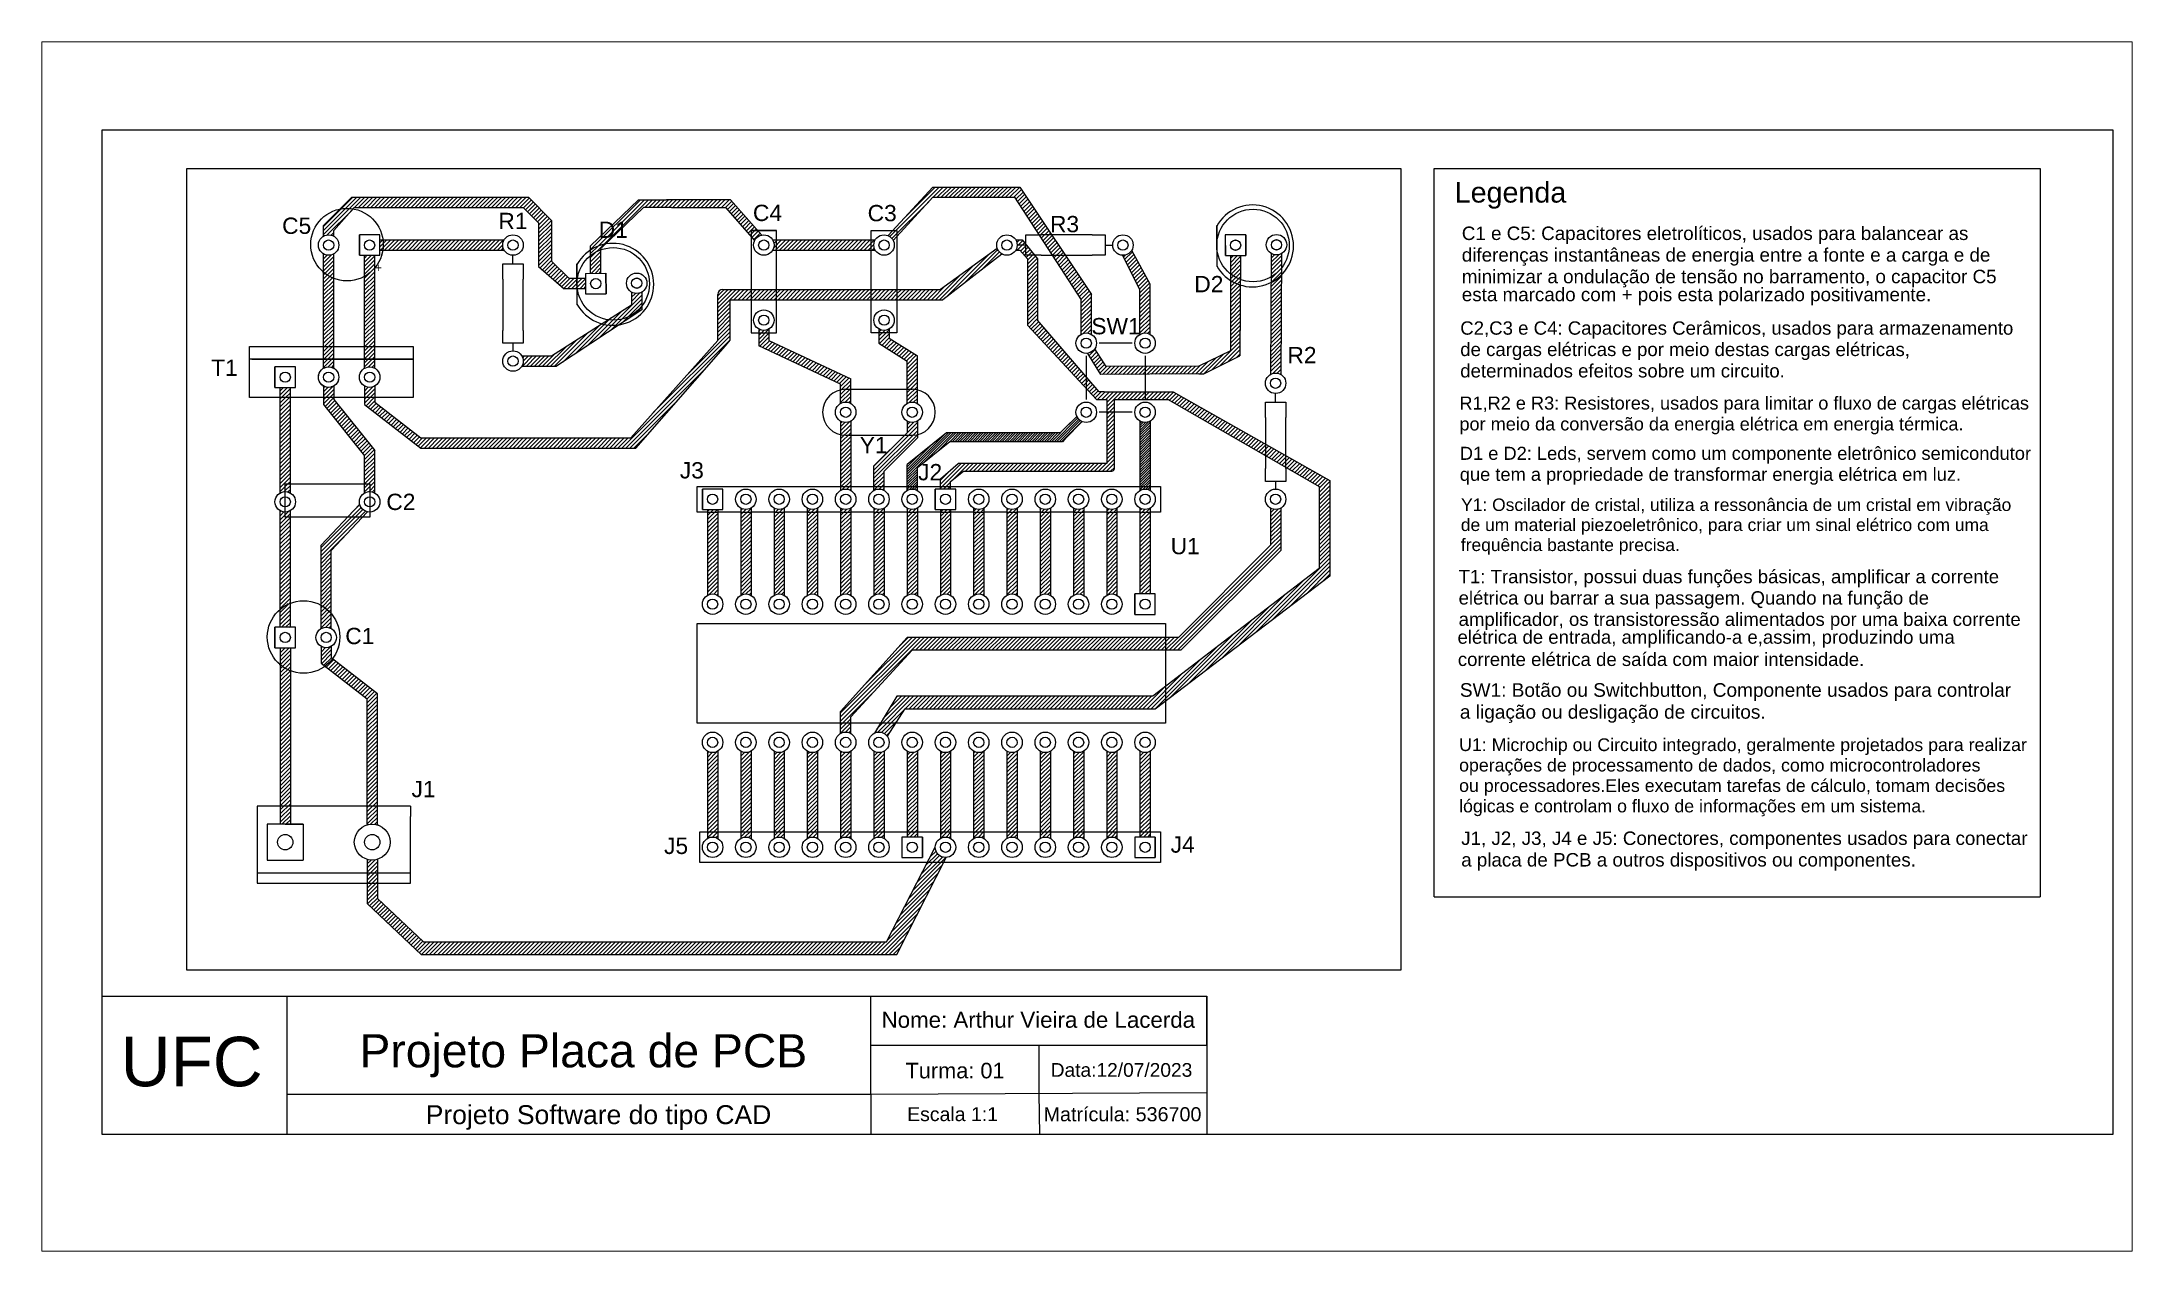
# Paper-space layout 'Layout2' of a CAD drawing. Header units: millimetres. Extents: x 17 to 388, y 42 to 256.
# The model-space entities are those that its viewports show. They can reach past a viewport. Long polylines and large blocks are cut down to what shows.
import ezdxf

# ---------------------------------------------------------------- set-up
doc = ezdxf.new("R2010")
doc.units = ezdxf.units.MM
doc.layers.add('Tracks', color=7, linetype='Continuous')
doc.styles.get("Standard").update_dxf_attribs({"font": 'arial.ttf'})
pattern_1 = [(45, (-1005.5834, -1077.2478), (-0.81080258, 0.81080258), [])]

psp = doc.layouts.new('Layout2')

msp = doc.modelspace()

# ---------------------------------------------------------------- texts
at = {"layer": 'Tracks'}
for s, height, p in [('Legenda', 8.255, (2141.22, 1713.23)), ('R1', 6.557, (1756.41, 1702.55)), ('C4', 6.557, (1858.85, 1705.81)), ('C3', 6.557, (1905, 1705.72)), ('R3', 6.557, (1978.38, 1701.3)), ('C5', 6.557, (1669.41, 1700.64)), ('D1', 6.557, (1796.78, 1699.02)), ('C1 e C5: Capacitores eletrolíticos, usados para balancear as ', 5.4127, (2144.08, 1698.17)), ('diferenças instantâneas de energia entre a fonte e a carga e de', 5.4127, (2144.08, 1689.48)), ('+', 3.51, (1706.7, 1685.29)), ('D2', 6.557, (2036.44, 1677.15)), ('minimizar a ondulação de tensão no barramento, o capacitor C5 ', 5.4127, (2144.08, 1680.78)), ('esta marcado com + pois esta polarizado positivamente.', 5.4127, (2144.08, 1673.55)), ('SW1', 6.557, (1995.02, 1660.22)), ('C2,C3 e C4: Capacitores Cerâmicos, usados para armazenamento ', 5.3577, (2143.45, 1660.07)), ('de cargas elétricas e por meio destas cargas elétricas,', 5.3577, (2143.45, 1651.47)), ('T1', 6.557, (1640.84, 1643.49)), ('R2', 6.557, (2073.91, 1648.57)), ('determinados efeitos sobre um circuito.', 5.3577, (2143.45, 1642.86)), ('R1,R2 e R3: Resistores, usados para limitar o fluxo de cargas elétricas', 5.2249, (2143.11, 1629.94)), ('por meio da conversão da energia elétrica em energia térmica.', 5.2249, (2143.11, 1621.54)), ('Y1', 6.557, (1901.83, 1612.38)), ('D1 e D2: Leds, servem como um componente eletrônico semicondutor', 5.2582, (2143.28, 1609.71)), ('J3', 6.557, (1829.43, 1602.22)), ('J2', 6.557, (1925.32, 1601.47)), ('que tem a propriedade de transformar energia elétrica em luz.', 5.2582, (2143.28, 1601.26)), ('C2', 6.557, (1711.33, 1589.52)), ('Y1: Oscilador de cristal, utiliza a ressonância de um cristal em vibração', 5.0203, (2143.8, 1589.13)), (' de um material piezoeletrônico, para criar um sinal elétrico com uma ', 5.0203, (2141.74, 1581.06)), ('U1', 6.557, (2026.92, 1571.74)), (' frequência bastante precisa.', 5.0203, (2141.74, 1573)), ('T1: Transistor, possui duas funções básicas, amplificar a corrente', 5.3454, (2142.8, 1560.06)), ('elétrica ou barrar a sua passagem. Quando na função de ', 5.3454, (2142.8, 1551.48)), ('amplificador, os transistoressão alimentados por uma baixa corrente ', 5.3454, (2142.8, 1542.89)), ('C1', 6.557, (1694.82, 1535.54)), ('elétrica de entrada, amplificando-a e,assim, produzindo uma ', 5.3454, (2142.36, 1535.71)), ('corrente elétrica de saída com maior intensidade. ', 5.3454, (2142.49, 1526.75)), ('SW1: Botão ou Switchbutton, Componente usados para controlar', 5.4831, (2143.3, 1514.35)), ('a ligação ou desligação de circuitos.', 5.4831, (2143.3, 1505.54)), ('U1: Microchip ou Circuito integrado, geralmente projetados para realizar', 5.1172, (2142.99, 1492.51)), ('operações de processamento de dados, como microcontroladores', 5.1172, (2142.99, 1484.29)), ('J1', 6.557, (1721.48, 1473.95)), ('ou processadores.Eles executam tarefas de cálculo, tomam decisões', 5.1172, (2142.99, 1476.07)), ('lógicas e controlam o fluxo de informações em um sistema.', 5.1172, (2142.99, 1467.85)), ('J5', 6.557, (1823.09, 1451.09)), ('J4', 6.557, (2026.92, 1451.61)), ('J1, J2, J3, J4 e J5: Conectores, componentes usados para conectar', 5.4044, (2143.84, 1454.74)), ('a placa de PCB a outros dispositivos ou componentes.', 5.4044, (2143.84, 1446.06)), ('Nome: Arthur Vieira de Lacerda', 6.4216, (1910.61, 1381.16)), ('UFC', 19.905, (1604.43, 1357.62)), ('Projeto Placa de PCB', 13.335, (1700.53, 1365.25)), ('Turma: 01', 6.261, (1920.24, 1360.81)), ('Data:12/07/2023', 5.5153, (1978.66, 1361.44)), ('Projeto Software do tipo CAD', 7.62, (1727.2, 1342.39)), ('Escala 1:1 ', 5.6109, (1920.88, 1343.6)), ('Matrícula: 536700', 5.6784, (1975.81, 1343.53))]:
    msp.add_text(s, height=height, dxfattribs=at).set_placement(p)

# ---------------------------------------------------------------- hatches: boundary and pattern name
at = {"layer": 'Tracks'}
h = msp.add_hatch(dxfattribs=at)
h.set_pattern_fill('JIS_WOOD', color=256, scale=1.621605)
h.set_pattern_definition(pattern_1)
h.paths.add_polyline_path([(1931.18, 1715.35), (1964.13, 1715.35), (1973.94, 1700.26), (1974.78, 1700.26), (1979, 1700.26), (1966.19, 1719.47), (1951.77, 1719.47), (1931.18, 1719.47), (1915.08, 1701.96), (1916.76, 1701.96), (1916.76, 1699.53)])
h.paths.add_polyline_path([(1916.76, 1701.96), (1915.08, 1701.96), (1913.21, 1699.93, -0.18176), (1915.31, 1697.94), (1916.76, 1699.53)])
h.paths.add_polyline_path([(1979, 1700.26), (1974.78, 1700.26), (1973.94, 1700.26), (1979.29, 1692.02), (1984.49, 1692.02)])
h.paths.add_polyline_path([(1984.49, 1692.02), (1979.29, 1692.02), (1990.9, 1674.16), (1990.9, 1660.22, -0.267949), (1995.02, 1660.22), (1995.02, 1676.22)])
h = msp.add_hatch(dxfattribs=at)
h.set_pattern_fill('JIS_WOOD', color=256, scale=1.621605)
h.set_pattern_definition(pattern_1)
h.paths.add_polyline_path([(1791.47, 1682.68), (1788.21, 1682.68, 0.037214), (1788.05, 1680.52, 0.03361), (1788.18, 1678.56), (1791.51, 1678.56)])
h.paths.add_polyline_path([(1788.05, 1682.68), (1784.96, 1682.68), (1777.75, 1689.61), (1777.75, 1706.08), (1768.48, 1715.35), (1766.42, 1715.35), (1697.43, 1715.35), (1694.34, 1712.26), (1692.72, 1710.64, -0.090933), (1697.99, 1710.7), (1698.46, 1711.23), (1766.42, 1711.23), (1772.6, 1705.05), (1772.6, 1687.55), (1782.9, 1678.56), (1788.05, 1678.56)])
h.paths.add_polyline_path([(1697.99, 1710.7, 0.090933), (1692.72, 1710.64), (1686.1, 1704.02), (1686.08, 1699.72, -0.26843), (1690.21, 1699.69), (1690.22, 1701.96)])
h = msp.add_hatch(dxfattribs=at)
h.set_pattern_fill('JIS_WOOD', color=256, scale=1.621605)
h.set_pattern_definition(pattern_1)
h.paths.add_polyline_path([(1814.82, 1711.23), (1815.85, 1711.23), (1826.14, 1711.23), (1847.77, 1711.23), (1858.07, 1699.62), (1858.07, 1701.96), (1860.8, 1701.96), (1849.83, 1714.32), (1824.09, 1714.32), (1812.76, 1714.32), (1793.55, 1695.79), (1793.55, 1694.2, -0.098641), (1799.54, 1696.55)])
h.paths.add_polyline_path([(1862.39, 1700.17), (1860.8, 1701.96), (1858.07, 1701.96), (1858.07, 1699.62), (1859.53, 1697.97, -0.230605)])
h = msp.add_hatch(dxfattribs=at)
h.set_pattern_fill('JIS_WOOD', color=256, scale=1.621605)
h.set_pattern_definition(pattern_1)
h.paths.add_polyline_path([(1690.22, 1682.71, -0.082598), (1686.1, 1685.16), (1686.1, 1655.35), (1687.05, 1655.35), (1690.22, 1655.35)])
h.paths.add_polyline_path([(1690.22, 1692.59, -0.267969), (1686.1, 1692.55), (1686.1, 1685.16, 0.082598), (1690.22, 1682.71)])
h.paths.add_polyline_path([(1690.22, 1655.35), (1687.05, 1655.35), (1686.1, 1655.35), (1686.1, 1650.2), (1690.22, 1650.2)])
h.paths.add_polyline_path([(1690.22, 1650.2), (1686.1, 1650.2), (1686.1, 1646.58, -0.267969), (1690.22, 1646.54)])
h = msp.add_hatch(dxfattribs=at)
h.set_pattern_fill('JIS_WOOD', color=256, scale=1.621605)
h.set_pattern_definition(pattern_1)
h.paths.add_polyline_path([(1706.7, 1692.02), (1702.58, 1692.02), (1702.58, 1683.55, 0.092237), (1706.7, 1686.95)])
h.paths.add_polyline_path([(1706.7, 1686.95, -0.092237), (1702.58, 1683.55), (1702.58, 1655.35), (1706.7, 1655.35)])
h.paths.add_polyline_path([(1706.7, 1655.35), (1702.58, 1655.35), (1702.58, 1650.2), (1706.7, 1650.2)])
h.paths.add_polyline_path([(1706.7, 1650.2), (1702.58, 1650.2), (1702.58, 1646.56, -0.267949), (1706.7, 1646.56)])
h = msp.add_hatch(dxfattribs=at)
h.set_pattern_fill('JIS_WOOD', color=256, scale=1.621605)
h.set_pattern_definition(pattern_1)
h.paths.add_polyline_path([(1758.18, 1696.14, -0.131652), (1758.73, 1698.2), (1709.98, 1698.2, -0.032323), (1710.1, 1696.32, -0.038504), (1709.93, 1694.08), (1758.73, 1694.08, -0.131652)])
h.paths.add_polyline_path([(1709.98, 1698.2), (1708.72, 1698.2), (1708.72, 1694.08), (1709.93, 1694.08, 0.038504), (1710.1, 1696.32, 0.032323)])
h = msp.add_hatch(dxfattribs=at)
h.set_pattern_fill('JIS_WOOD', color=256, scale=1.621605)
h.set_pattern_definition(pattern_1)
h.paths.add_polyline_path([(1797.67, 1694.24, 0.081378), (1793.55, 1691.94), (1793.55, 1684.73), (1797.67, 1684.76)])
h.paths.add_polyline_path([(1797.67, 1694.76), (1799.54, 1696.55, 0.098641), (1793.55, 1694.2), (1793.55, 1691.94, -0.081378), (1797.67, 1694.24)])
h = msp.add_hatch(dxfattribs=at)
h.set_pattern_fill('JIS_WOOD', color=256, scale=1.621605)
h.set_pattern_definition(pattern_1)
h.paths.add_polyline_path([(1906.46, 1698.2), (1868.36, 1698.2), (1868.36, 1694.08), (1906.46, 1694.08)])
h.paths.add_polyline_path([(1868.36, 1698.2), (1866.78, 1698.2, -0.131652), (1867.33, 1696.14, -0.131652), (1866.78, 1694.08), (1868.36, 1694.08)])
h.paths.add_polyline_path([(1908.04, 1698.2), (1906.46, 1698.2), (1906.46, 1694.08), (1908.04, 1694.08, -0.131652), (1907.49, 1696.14, -0.131652)])
h = msp.add_hatch(dxfattribs=at)
h.set_pattern_fill('JIS_WOOD', color=256, scale=1.621605)
h.set_pattern_definition(pattern_1)
h.paths.add_polyline_path([(1935.29, 1674.16), (1959.04, 1692.53, -0.186242), (1957.14, 1694.81), (1934.27, 1678.28), (1933.24, 1678.28), (1916.76, 1678.28), (1916.76, 1674.16)])
h = msp.add_hatch(dxfattribs=at)
h.set_pattern_fill('JIS_WOOD', color=256, scale=1.621605)
h.set_pattern_definition(pattern_1)
h.paths.add_polyline_path([(1967.22, 1698.2), (1964.6, 1698.2, -0.131652), (1965.16, 1696.14), (1968.6, 1696.14), (1968.6, 1696.51)])
h.paths.add_polyline_path([(1968.6, 1696.14), (1965.16, 1696.14, -0.131652), (1964.6, 1694.08), (1966.19, 1694.08), (1969.28, 1690.64), (1969.28, 1663.86), (1992.96, 1638.43), (1992.96, 1643.1), (1973.39, 1665.92), (1973.39, 1690.64), (1972.27, 1692.02), (1968.6, 1692.02)])
h.paths.add_polyline_path([(1968.6, 1696.51), (1968.6, 1696.14), (1968.6, 1692.02), (1972.27, 1692.02)])
h.paths.add_polyline_path([(1992.96, 1643.1), (1992.96, 1638.43), (1997.08, 1634), (2001.2, 1634), (2001.2, 1628.85), (2004.29, 1628.85), (2004.29, 1634), (2016.64, 1634), (2016.64, 1637.09), (2000.17, 1637.09), (1999.14, 1637.09), (1998.11, 1637.09)])
h.paths.add_polyline_path([(2027.97, 1637.09), (2025.91, 1637.09), (2016.64, 1637.09), (2016.64, 1634), (2025.91, 1634), (2065.04, 1611.45), (2065.04, 1614.44), (2065.04, 1616.09)])
h.paths.add_polyline_path([(2073.28, 1611.42), (2065.04, 1616.09), (2065.04, 1614.44), (2065.04, 1611.45), (2073.28, 1606.71)])
h = msp.add_hatch(dxfattribs=at)
h.set_pattern_fill('JIS_WOOD', color=256, scale=1.621605)
h.set_pattern_definition(pattern_1)
h.paths.add_polyline_path([(2054.97, 1680.06, -0.067158), (2050.98, 1681.93), (2050.98, 1653.57), (2038.27, 1647.39), (2016.64, 1647.32), (2016.64, 1644.13), (2038.27, 1644.3), (2040.33, 1644.3), (2054.74, 1651.51)])
h.paths.add_polyline_path([(2055.07, 1691.97), (2050.98, 1691.93), (2050.98, 1684.55, 0.079358), (2054.99, 1682.28)])
h.paths.add_polyline_path([(2050.98, 1684.55), (2050.98, 1681.93, 0.067158), (2054.97, 1680.06), (2054.99, 1682.28, -0.079358)])
h.paths.add_polyline_path([(2016.64, 1647.32), (2001, 1647.27), (1996.43, 1654.44, -0.226881), (1993.41, 1652.56), (1998.64, 1644), (2016.64, 1644.13)])
h = msp.add_hatch(dxfattribs=at)
h.set_pattern_fill('JIS_WOOD', color=256, scale=1.621605)
h.set_pattern_definition(pattern_1)
h.paths.add_polyline_path([(2018.7, 1680.34), (2011.24, 1693.99, -0.274779), (2007.52, 1692.02), (2014.58, 1678.28), (2014.58, 1660.22, -0.267949), (2018.7, 1660.22)])
h = msp.add_hatch(dxfattribs=at)
h.set_pattern_fill('JIS_WOOD', color=256, scale=1.621605)
h.set_pattern_definition(pattern_1)
h.paths.add_polyline_path([(2071.5, 1684.09, -0.077947), (2067.36, 1681.1), (2067.12, 1644.11, -0.267946), (2071.24, 1644.09)])
h.paths.add_polyline_path([(2071.5, 1684.09), (2071.51, 1686.91, -0.094605), (2067.37, 1683.33), (2067.36, 1681.1, 0.077947)])
h.paths.add_polyline_path([(2071.55, 1692.69, -0.267943), (2067.43, 1692.72), (2067.37, 1683.33, 0.094605), (2071.51, 1686.91)])
h = msp.add_hatch(dxfattribs=at)
h.set_pattern_fill('JIS_WOOD', color=256, scale=1.621605)
h.set_pattern_definition(pattern_1)
h.paths.add_polyline_path([(1706.7, 1639.43, -0.267949), (1702.58, 1639.43), (1702.58, 1634.76), (1706.7, 1634.76)], flags=0)
h.paths.add_polyline_path([(1706.7, 1632.97), (1706.7, 1634), (1706.7, 1634.76), (1702.58, 1634.76), (1702.58, 1631.94), (1725.23, 1614.44), (1811.73, 1614.44), (1847.77, 1655.63), (1849.68, 1657.81), (1849.68, 1674.16), (1858.07, 1674.16), (1858.07, 1678.28), (1846.74, 1678.28, 0.414214), (1844.68, 1676.22), (1844.68, 1674.16), (1844.68, 1657.69), (1809.67, 1618.56), (1725.23, 1618.56)])
h = msp.add_hatch(dxfattribs=at)
h.set_pattern_fill('JIS_WOOD', color=256, scale=1.621605)
h.set_pattern_definition(pattern_1)
h.paths.add_polyline_path([(1805.1, 1664.08, -0.108352), (1798.05, 1664.47), (1777.75, 1651.51), (1770.54, 1651.51), (1765.87, 1651.51, -0.131652), (1766.42, 1649.45, -0.131652), (1765.87, 1647.39), (1772.6, 1647.39), (1779.81, 1647.39)])
h.paths.add_polyline_path([(1814.14, 1671.54), (1814.14, 1677.19, -0.267949), (1810.02, 1677.19), (1810.02, 1672.1), (1800.57, 1666.07, 0.268713)])
h.paths.add_polyline_path([(1814.14, 1670.04), (1814.14, 1671.54, -0.268713), (1800.57, 1666.07), (1798.05, 1664.47, 0.108352), (1805.1, 1664.08)])
h = msp.add_hatch(dxfattribs=at)
h.set_pattern_fill('JIS_WOOD', color=256, scale=1.621605)
h.set_pattern_definition(pattern_1)
h.paths.add_polyline_path([(1868.36, 1678.28), (1858.07, 1678.28), (1858.07, 1674.16), (1868.36, 1674.16)])
h.paths.add_polyline_path([(1906.46, 1678.28), (1868.36, 1678.28), (1868.36, 1674.16), (1906.46, 1674.16)])
h.paths.add_polyline_path([(1916.76, 1678.28), (1906.46, 1678.28), (1906.46, 1674.16), (1916.76, 1674.16)])
h = msp.add_hatch(dxfattribs=at)
h.set_pattern_fill('JIS_WOOD', color=256, scale=1.621605)
h.set_pattern_definition(pattern_1)
h.paths.add_polyline_path([(1865.27, 1660.78), (1861.16, 1660.78), (1861.16, 1655.63), (1894.11, 1640.18), (1894.11, 1637.89, -0.056082), (1896.17, 1638.12), (1898.22, 1638.12), (1898.22, 1642.24), (1865.27, 1657.69)])
h.paths.add_polyline_path([(1898.22, 1638.12), (1896.17, 1638.12, 0.056082), (1894.11, 1637.89), (1894.11, 1632.42, -0.267949), (1898.22, 1632.42)])
h.paths.add_polyline_path([(1865.27, 1662.36, -0.267949), (1861.16, 1662.36), (1861.16, 1660.78), (1865.27, 1660.78)])
h = msp.add_hatch(dxfattribs=at)
h.set_pattern_fill('JIS_WOOD', color=256, scale=1.621605)
h.set_pattern_definition(pattern_1)
h.paths.add_polyline_path([(1913.67, 1658.72), (1913.67, 1660.78), (1909.55, 1660.78), (1909.55, 1657.69), (1909.55, 1656.66), (1920.88, 1649.45), (1920.88, 1638.12), (1922.94, 1638.12, -0.056082), (1925, 1637.89), (1925, 1651.51)])
h.paths.add_polyline_path([(1925, 1637.89, 0.056082), (1922.94, 1638.12), (1920.88, 1638.12), (1920.88, 1632.42, -0.267949), (1925, 1632.42)])
h.paths.add_polyline_path([(1913.67, 1662.36, -0.267949), (1909.55, 1662.36), (1909.55, 1660.78), (1913.67, 1660.78)])
h = msp.add_hatch(dxfattribs=at)
h.set_pattern_fill('JIS_WOOD', color=256, scale=1.621605)
h.set_pattern_definition(pattern_1)
h.paths.add_polyline_path([(1672.72, 1638.88), (1668.6, 1638.88), (1668.6, 1634.76), (1672.72, 1634.76)])
h = msp.add_hatch(dxfattribs=at)
h.set_pattern_fill('JIS_WOOD', color=256, scale=1.621605)
h.set_pattern_definition(pattern_1)
h.paths.add_polyline_path([(1668.6, 1596.38, -0.131652), (1670.66, 1596.93), (1670.66, 1600.02), (1672.72, 1600.02), (1672.72, 1634.76), (1668.6, 1634.76)])
h = msp.add_hatch(dxfattribs=at)
h.set_pattern_fill('JIS_WOOD', color=256, scale=1.621605)
h.set_pattern_definition(pattern_1)
h.paths.add_polyline_path([(1686.1, 1639.4), (1686.1, 1639.15), (1686.1, 1634.76), (1690.22, 1634.76), (1690.22, 1639.45, -0.267969)])
h = msp.add_hatch(dxfattribs=at)
h.set_pattern_fill('JIS_WOOD', color=256, scale=1.621605)
h.set_pattern_definition(pattern_1)
h.paths.add_polyline_path([(1704.64, 1600.02), (1702.58, 1600.02), (1702.58, 1596.38, -0.131652), (1704.64, 1596.93)], flags=0)
h.paths.add_polyline_path([(1706.7, 1613.41), (1690.22, 1634), (1690.22, 1634.76), (1686.1, 1634.76), (1686.1, 1634), (1686.1, 1631.94), (1702.58, 1611.35), (1702.58, 1600.02), (1704.64, 1600.02), (1704.64, 1596.93, -0.131652), (1706.7, 1596.38)])
h = msp.add_hatch(dxfattribs=at)
h.set_pattern_fill('JIS_WOOD', color=256, scale=1.621605)
h.set_pattern_definition(pattern_1)
h.paths.add_polyline_path([(1706.7, 1639.43, -0.267949), (1702.58, 1639.43), (1702.58, 1634.76), (1706.7, 1634.76)])
h = msp.add_hatch(dxfattribs=at)
h.set_pattern_fill('JIS_WOOD', color=256, scale=1.621605)
h.set_pattern_definition(pattern_1)
h.paths.add_polyline_path([(1898.22, 1625.29, -0.267949), (1894.11, 1625.29), (1894.11, 1619.82, 0.056082), (1896.17, 1619.59), (1898.22, 1619.59)])
h.paths.add_polyline_path([(1898.22, 1619.59), (1896.17, 1619.59, -0.056082), (1894.11, 1619.82), (1894.11, 1598.99), (1898.22, 1598.99)])
h.paths.add_polyline_path([(1898.22, 1598.99), (1894.11, 1598.99), (1894.11, 1597.41, -0.267949), (1898.22, 1597.41)])
h = msp.add_hatch(dxfattribs=at)
h.set_pattern_fill('JIS_WOOD', color=256, scale=1.621605)
h.set_pattern_definition(pattern_1)
h.paths.add_polyline_path([(1925, 1625.29, -0.267949), (1920.88, 1625.29), (1920.88, 1620.62), (1919.85, 1619.59), (1922.94, 1619.59, 0.056082), (1925, 1619.82)])
h.paths.add_polyline_path([(1925, 1618.56), (1925, 1619.82, -0.056082), (1922.94, 1619.59), (1919.85, 1619.59), (1907.49, 1607.23), (1907.49, 1598.99), (1911.61, 1598.99), (1911.61, 1605.17)])
h.paths.add_polyline_path([(1911.61, 1598.99), (1907.49, 1598.99), (1907.49, 1597.41, -0.267949), (1911.61, 1597.41)])
h = msp.add_hatch(dxfattribs=at)
h.set_pattern_fill('JIS_WOOD', color=256)
h.paths.add_polyline_path([(1991.3, 1625.09, -0.185714), (1989.2, 1627.17), (1982.47, 1620.52), (1941.19, 1620.52), (1938.02, 1620.52), (1936.75, 1620.52), (1920.88, 1607.82), (1920.88, 1598.99), (1925, 1598.99), (1925, 1606.55), (1938.02, 1617.02), (1941.19, 1617.02), (1983.44, 1617.02), (1984.38, 1617.98)])
h.paths.add_polyline_path([(1925, 1598.99), (1920.88, 1598.99), (1920.88, 1597.41, -0.267949), (1925, 1597.41)])
h = msp.add_hatch(dxfattribs=at)
h.set_pattern_fill('JIS_WOOD', color=256, scale=1.621605)
h.set_pattern_definition(pattern_1)
h.paths.add_polyline_path([(1934.27, 1602.08), (1934.27, 1597.96), (1938.38, 1597.96), (1938.38, 1600.02), (1938.38, 1601.05), (1943.53, 1605.17), (2003.26, 1605.17, 0.414214), (2004.29, 1606.2), (2004.29, 1628.85), (2001.2, 1628.85), (2001.2, 1608.26), (1943.53, 1608.26), (1941.47, 1608.26)])
h = msp.add_hatch(dxfattribs=at)
h.set_pattern_fill('JIS_WOOD', color=256)
h.paths.add_polyline_path([(2018.7, 1625.29, -0.267949), (2014.58, 1625.29), (2014.58, 1598.99), (2018.7, 1598.99)])
h.paths.add_polyline_path([(2018.7, 1598.99), (2014.58, 1598.99), (2014.58, 1597.41, -0.267949), (2018.7, 1597.41)])
h = msp.add_hatch(dxfattribs=at)
h.set_pattern_fill('JIS_WOOD', color=256, scale=1.621605)
h.set_pattern_definition(pattern_1)
h.paths.add_polyline_path([(2024.88, 1512.55), (2024.88, 1518.52), (2019.73, 1514.56), (1916.76, 1514.56), (1910.17, 1503.74), (1916.22, 1503.74), (1919.85, 1509.41), (2020.76, 1509.41)])
h.paths.add_polyline_path([(1916.22, 1503.74), (1910.17, 1503.74), (1907.71, 1499.7, -0.362465), (1912.85, 1498.49)])
h.paths.add_polyline_path([(2090.97, 1562.95), (2090.97, 1565.01), (2090.97, 1584.58), (2090.97, 1601.39), (2089.75, 1602.08), (2073.28, 1611.42), (2073.28, 1606.71), (2086.66, 1598.99), (2086.66, 1584.58), (2086.66, 1566.04), (2024.88, 1518.52), (2024.88, 1512.55)])
h = msp.add_hatch(dxfattribs=at)
h.set_pattern_fill('JIS_WOOD', color=256, scale=1.621605)
h.set_pattern_definition(pattern_1)
h.paths.add_polyline_path([(1672.72, 1600.02), (1670.66, 1600.02), (1670.66, 1596.93, -0.131652), (1672.72, 1596.38)])
h = msp.add_hatch(dxfattribs=at)
h.set_pattern_fill('JIS_WOOD', color=256, scale=1.621605)
h.set_pattern_definition(pattern_1)
h.paths.add_polyline_path([(1704.64, 1600.02), (1702.58, 1600.02), (1702.58, 1596.38, -0.131652), (1704.64, 1596.93)])
h = msp.add_hatch(dxfattribs=at)
h.set_pattern_fill('JIS_WOOD', color=256, scale=1.621605)
h.set_pattern_definition(pattern_1)
h.paths.add_polyline_path([(1701.69, 1586.64), (1695.69, 1586.64), (1685.07, 1575.31), (1685.07, 1573.25), (1685.07, 1551.21, -0.091948), (1689.19, 1547.84), (1689.19, 1573.25)])
h.paths.add_polyline_path([(1703.61, 1588.7), (1703.71, 1588.8, -0.287008), (1700.62, 1591.89), (1700.52, 1591.78), (1695.69, 1586.64), (1701.69, 1586.64)])
h.paths.add_polyline_path([(1689.19, 1547.84, 0.091948), (1685.07, 1551.21), (1685.07, 1541.81, -0.267949), (1689.19, 1541.81)])
h = msp.add_hatch(dxfattribs=at)
h.set_pattern_fill('JIS_WOOD', color=256, scale=1.621605)
h.set_pattern_definition(pattern_1)
h.paths.add_polyline_path([(1840.56, 1555.19, -0.267949), (1844.68, 1555.19), (1844.68, 1589.73), (1840.56, 1589.73)])
h.paths.add_polyline_path([(1858.07, 1590.28, -0.267949), (1853.95, 1590.28), (1853.95, 1555.19, -0.267949), (1858.07, 1555.19)])
h.paths.add_polyline_path([(1867.33, 1555.19, -0.267949), (1871.45, 1555.19), (1871.45, 1590.28, -0.267949), (1867.33, 1590.28)])
h.paths.add_polyline_path([(1884.84, 1590.28, -0.267949), (1880.72, 1590.28), (1880.72, 1555.19, -0.267949), (1884.84, 1555.19)])
h.paths.add_polyline_path([(1894.11, 1555.19, -0.267949), (1898.22, 1555.19), (1898.22, 1590.28, -0.267949), (1894.11, 1590.28)])
h.paths.add_polyline_path([(1911.61, 1590.28, -0.267949), (1907.49, 1590.28), (1907.49, 1555.19, -0.267949), (1911.61, 1555.19)])
h.paths.add_polyline_path([(1925, 1590.28, -0.267949), (1920.88, 1590.28), (1920.88, 1555.19, -0.267949), (1925, 1555.19)])
h.paths.add_polyline_path([(1938.38, 1589.73), (1934.27, 1589.73), (1934.27, 1555.19, -0.267949), (1938.38, 1555.19)])
h.paths.add_polyline_path([(1951.77, 1590.28, -0.267949), (1947.65, 1590.28), (1947.65, 1555.19, -0.267949), (1951.77, 1555.19)])
h.paths.add_polyline_path([(1961.04, 1555.19, -0.267949), (1965.16, 1555.19), (1965.16, 1590.28, -0.267949), (1961.04, 1590.28)])
h.paths.add_polyline_path([(1978.54, 1590.28, -0.267949), (1974.42, 1590.28), (1974.42, 1555.19, -0.267949), (1978.54, 1555.19)])
h.paths.add_polyline_path([(1987.81, 1555.19, -0.267949), (1991.93, 1555.19), (1991.93, 1590.28, -0.267949), (1987.81, 1590.28)])
h.paths.add_polyline_path([(2005.32, 1590.28, -0.267949), (2001.2, 1590.28), (2001.2, 1555.19, -0.267949), (2005.32, 1555.19)])
h.paths.add_polyline_path([(2018.7, 1590.28, -0.267949), (2014.58, 1590.28), (2014.58, 1555.74), (2018.7, 1555.74)])
h = msp.add_hatch(dxfattribs=at)
h.set_pattern_fill('JIS_WOOD', color=256, scale=1.621605)
h.set_pattern_definition(pattern_1)
h.paths.add_polyline_path([(2071.22, 1573.25), (2071.22, 1590.28, -0.267949), (2067.1, 1590.28), (2067.1, 1575.31), (2030.03, 1538.24), (2024.88, 1538.24), (2024.88, 1533.09), (2031.06, 1533.09)])
h.paths.add_polyline_path([(2024.88, 1538.24), (1920.88, 1538.24), (1894.11, 1508.38), (1894.11, 1503.74), (1898.22, 1503.74), (1898.22, 1506.32), (1922.94, 1533.09), (1925, 1533.09), (2024.88, 1533.09)])
h.paths.add_polyline_path([(1898.22, 1503.74), (1894.11, 1503.74), (1894.11, 1499.59, -0.267949), (1898.22, 1499.59)])
h = msp.add_hatch(dxfattribs=at)
h.set_pattern_fill('JIS_WOOD', color=256, scale=1.621605)
h.set_pattern_definition(pattern_1)
h.paths.add_polyline_path([(1672.72, 1586.64), (1670.66, 1586.64), (1670.66, 1588.7, -0.131652), (1668.6, 1589.25), (1668.6, 1588.7), (1668.6, 1549.54, -0.082764), (1672.72, 1552.01)])
h.paths.add_polyline_path([(1672.72, 1589.25, -0.131652), (1670.66, 1588.7), (1670.66, 1586.64), (1672.72, 1586.64)], flags=17)
h.paths.add_polyline_path([(1672.72, 1552.01, 0.082764), (1668.6, 1549.54), (1668.6, 1542.36), (1672.72, 1542.36)])
h = msp.add_hatch(dxfattribs=at)
h.set_pattern_fill('JIS_WOOD', color=256, scale=1.621605)
h.set_pattern_definition(pattern_1)
h.paths.add_polyline_path([(1672.72, 1524.83, -0.082764), (1668.6, 1527.29), (1668.6, 1470.28), (1672.72, 1470.28)])
h.paths.add_polyline_path([(1672.72, 1534.12), (1668.6, 1534.12), (1668.6, 1527.29, 0.082764), (1672.72, 1524.83)])
h.paths.add_polyline_path([(1672.72, 1470.28), (1668.6, 1470.28), (1668.6, 1463.07), (1672.72, 1463.07)])
h = msp.add_hatch(dxfattribs=at)
h.set_pattern_fill('JIS_WOOD', color=256, scale=1.621605)
h.set_pattern_definition(pattern_1)
h.paths.add_polyline_path([(1689.19, 1530), (1689.19, 1534.67, -0.267949), (1685.07, 1534.67), (1685.07, 1530), (1685.07, 1527.94), (1686.71, 1526.67, 0.072145), (1689.69, 1529.62)])
h = msp.add_hatch(dxfattribs=at)
h.set_pattern_fill('JIS_WOOD', color=256, scale=1.621605)
h.set_pattern_definition(pattern_1)
h.paths.add_polyline_path([(1707.73, 1513.53), (1707.73, 1515.59), (1689.69, 1529.62, -0.072145), (1686.71, 1526.67), (1703.61, 1513.53), (1703.61, 1470.28), (1707.73, 1470.28)])
h.paths.add_polyline_path([(1707.73, 1470.28), (1703.61, 1470.28), (1703.61, 1463.07), (1703.61, 1462.77, -0.145898), (1707.73, 1462.77), (1707.73, 1463.07)])
h = msp.add_hatch(dxfattribs=at)
h.set_pattern_fill('JIS_WOOD', color=256, scale=1.621605)
h.set_pattern_definition(pattern_1)
h.paths.add_polyline_path([(1844.68, 1492.45, -0.267949), (1840.56, 1492.45), (1840.56, 1459.98), (1844.68, 1459.98)])
h.paths.add_polyline_path([(1844.68, 1459.98), (1840.56, 1459.98), (1840.56, 1457.37, -0.267949), (1844.68, 1457.37)])
h.paths.add_polyline_path([(1858.07, 1459.98), (1853.95, 1459.98), (1853.95, 1457.37, -0.267949), (1858.07, 1457.37)])
h.paths.add_polyline_path([(1858.07, 1492.45, -0.267949), (1853.95, 1492.45), (1853.95, 1459.98), (1858.07, 1459.98)])
h.paths.add_polyline_path([(1871.45, 1492.45, -0.267949), (1867.33, 1492.45), (1867.33, 1459.98), (1871.45, 1459.98)])
h.paths.add_polyline_path([(1871.45, 1459.98), (1867.33, 1459.98), (1867.33, 1457.37, -0.267949), (1871.45, 1457.37)])
h.paths.add_polyline_path([(1884.84, 1492.45, -0.267949), (1880.72, 1492.45), (1880.72, 1459.98), (1884.84, 1459.98)])
h.paths.add_polyline_path([(1884.84, 1459.98), (1880.72, 1459.98), (1880.72, 1457.37, -0.267949), (1884.84, 1457.37)])
h.paths.add_polyline_path([(1898.22, 1492.45, -0.267949), (1894.11, 1492.45), (1894.11, 1459.98), (1898.22, 1459.98)])
h.paths.add_polyline_path([(1898.22, 1459.98), (1894.11, 1459.98), (1894.11, 1457.37, -0.267949), (1898.22, 1457.37)])
h.paths.add_polyline_path([(1911.61, 1492.45, -0.267949), (1907.49, 1492.45), (1907.49, 1459.98), (1911.61, 1459.98)])
h.paths.add_polyline_path([(1911.61, 1459.98), (1907.49, 1459.98), (1907.49, 1457.37, -0.267949), (1911.61, 1457.37)])
h.paths.add_polyline_path([(1925, 1492.45, -0.267949), (1920.88, 1492.45), (1920.88, 1459.98), (1925, 1459.98)])
h.paths.add_polyline_path([(1925, 1459.98), (1920.88, 1459.98), (1920.88, 1457.92), (1925, 1457.92)])
h.paths.add_polyline_path([(1938.38, 1492.45, -0.267949), (1934.27, 1492.45), (1934.27, 1459.98), (1938.38, 1459.98)])
h.paths.add_polyline_path([(1938.38, 1459.98), (1934.27, 1459.98), (1934.27, 1457.37, -0.267949), (1938.38, 1457.37)])
h.paths.add_polyline_path([(1951.77, 1492.45, -0.267949), (1947.65, 1492.45), (1947.65, 1459.98), (1951.77, 1459.98)])
h.paths.add_polyline_path([(1951.77, 1459.98), (1947.65, 1459.98), (1947.65, 1457.37, -0.267949), (1951.77, 1457.37)])
h.paths.add_polyline_path([(1965.16, 1492.45, -0.267949), (1961.04, 1492.45), (1961.04, 1459.98), (1965.16, 1459.98)])
h.paths.add_polyline_path([(1965.16, 1459.98), (1961.04, 1459.98), (1961.04, 1457.37, -0.267949), (1965.16, 1457.37)])
h.paths.add_polyline_path([(1978.54, 1492.45, -0.267949), (1974.42, 1492.45), (1974.42, 1459.98), (1978.54, 1459.98)])
h.paths.add_polyline_path([(1978.54, 1459.98), (1974.42, 1459.98), (1974.42, 1457.37, -0.267949), (1978.54, 1457.37)])
h.paths.add_polyline_path([(1991.93, 1492.45, -0.267949), (1987.81, 1492.45), (1987.81, 1459.98), (1991.93, 1459.98)])
h.paths.add_polyline_path([(1991.93, 1459.98), (1987.81, 1459.98), (1987.81, 1457.37, -0.267949), (1991.93, 1457.37)])
h.paths.add_polyline_path([(2005.32, 1492.45, -0.267949), (2001.2, 1492.45), (2001.2, 1459.98), (2005.32, 1459.98)])
h.paths.add_polyline_path([(2005.32, 1459.98), (2001.2, 1459.98), (2001.2, 1457.37, -0.267949), (2005.32, 1457.37)])
h.paths.add_polyline_path([(2018.7, 1492.45, -0.267949), (2014.58, 1492.45), (2014.58, 1459.98), (2018.7, 1459.98)])
h.paths.add_polyline_path([(2018.7, 1459.98), (2014.58, 1459.98), (2014.58, 1457.92), (2018.7, 1457.92)])
h = msp.add_hatch(dxfattribs=at)
h.set_pattern_fill('JIS_WOOD', color=256, scale=1.621605)
h.set_pattern_definition(pattern_1)
h.paths.add_polyline_path([(1707.73, 1448.95, -0.145898), (1703.61, 1448.95), (1703.61, 1443.51), (1707.73, 1443.51)])
h.paths.add_polyline_path([(1707.73, 1443.51), (1703.61, 1443.51), (1703.61, 1439.39), (1707.73, 1439.39)], flags=17)
h.paths.add_polyline_path([(1707.73, 1439.39), (1703.61, 1439.39), (1703.61, 1433.21), (1703.61, 1431.15), (1723.17, 1412.61), (1725.29, 1410.61), (1916.76, 1410.61), (1935.5, 1447.62), (1929.03, 1447.62), (1912.64, 1415.7), (1726.26, 1415.7), (1707.73, 1433.21)])
h.paths.add_polyline_path([(1932.21, 1453.8), (1929.03, 1447.62), (1935.5, 1447.62), (1936.55, 1449.69, -0.430363)])

# ---------------------------------------------------------------- linework, layer by layer
for p, q in [((2348.23, 1726.94), (2368.55, 1726.94)), ((2368.55, 1726.94), (2376.8, 1726.94)), ((2376.8, 1726.94), (2376.8, 1433.83)), ((1913.21, 1699.93), (1931.18, 1719.47)), ((1931.18, 1719.47), (1951.77, 1719.47)), ((1951.77, 1719.47), (1966.19, 1719.47)), ((1966.19, 1719.47), (1995.02, 1676.22)), ((1686.1, 1704.02), (1694.34, 1712.26)), ((1690.22, 1701.96), (1698.46, 1711.23)), ((1694.34, 1712.26), (1697.43, 1715.35)), ((1697.43, 1715.35), (1766.42, 1715.35)), ((1698.46, 1711.23), (1766.42, 1711.23)), ((1766.42, 1715.35), (1768.48, 1715.35)), ((1766.42, 1711.23), (1772.6, 1705.05)), ((1768.48, 1715.35), (1777.75, 1706.08)), ((1793.55, 1695.79), (1812.76, 1714.32)), ((1814.82, 1711.23), (1797.67, 1694.76)), ((1812.76, 1714.32), (1824.09, 1714.32)), ((1815.85, 1711.23), (1814.82, 1711.23)), ((1826.14, 1711.23), (1815.85, 1711.23)), ((1849.83, 1714.32), (1824.09, 1714.32)), ((1826.14, 1711.23), (1847.77, 1711.23)), ((1847.77, 1711.23), (1859.53, 1697.97)), ((1849.83, 1714.32), (1862.39, 1700.17)), ((1915.31, 1697.94), (1931.18, 1715.35)), ((1931.18, 1715.35), (1964.13, 1715.35)), ((1964.13, 1715.35), (1990.9, 1674.16)), ((1686.08, 1699.72), (1686.1, 1704.02)), ((1690.21, 1699.69), (1690.22, 1701.96)), ((1708.72, 1700.26), (1700.48, 1700.26)), ((1708.72, 1692.02), (1708.72, 1700.26)), ((1772.6, 1705.05), (1772.6, 1687.55)), ((1777.75, 1706.08), (1777.75, 1689.61)), ((1858.07, 1701.96), (1858.07, 1660.78)), ((1868.36, 1660.78), (1868.36, 1701.96)), ((1906.46, 1660.78), (1906.46, 1701.96)), ((1906.46, 1701.96), (1916.76, 1701.96)), ((1916.76, 1701.96), (1916.76, 1660.78)), ((1968.6, 1696.14), (1968.6, 1700.26)), ((1968.6, 1700.26), (1974.78, 1700.26)), ((1995.37, 1700.26), (1974.78, 1700.26)), ((1995.37, 1700.26), (2000.52, 1700.26)), ((2000.52, 1700.26), (2000.52, 1692.02)), ((2045.47, 1695.79), (2045.47, 1704.02)), ((2045.47, 1704.02), (2045.47, 1687.55)), ((2057.12, 1700.29), (2048.89, 1700.22)), ((2048.89, 1700.22), (2048.89, 1691.99)), ((2057.12, 1700.22), (2048.89, 1700.15)), ((2048.89, 1700.15), (2048.95, 1691.92)), ((1686.06, 1696.14), (1686.06, 1696.16)), ((1686.1, 1646.58), (1686.1, 1692.55)), ((1690.22, 1646.54), (1690.22, 1692.59)), ((1700.48, 1692.02), (1708.72, 1692.02)), ((1702.58, 1646.56), (1702.58, 1692.02)), ((1706.7, 1646.56), (1706.7, 1692.02)), ((1708.72, 1698.2), (1758.73, 1698.2)), ((1708.72, 1694.08), (1758.73, 1694.08)), ((1709.98, 1698.2), (1758.73, 1698.2)), ((1762.3, 1688.58), (1762.3, 1692.02)), ((1793.55, 1684.73), (1793.55, 1695.79)), ((1797.67, 1684.76), (1797.67, 1694.76)), ((1866.78, 1698.2), (1908.04, 1698.2)), ((1866.78, 1694.08), (1908.04, 1694.08)), ((1957.14, 1694.81), (1934.27, 1678.28)), ((1959.04, 1692.53), (1935.29, 1674.16)), ((1964.6, 1698.2), (1967.22, 1698.2)), ((1964.6, 1694.08), (1966.19, 1694.08)), ((1968.6, 1696.14), (1965.16, 1696.14)), ((1966.19, 1694.08), (1969.28, 1690.64)), ((1967.22, 1698.2), (1973.39, 1690.64)), ((1968.6, 1692.02), (1968.6, 1696.14)), ((1974.78, 1692.02), (1968.6, 1692.02)), ((1969.28, 1690.64), (1969.28, 1663.86)), ((1973.39, 1690.64), (1973.39, 1665.92)), ((1974.78, 1692.02), (1987.13, 1692.02)), ((1987.13, 1692.02), (1995.37, 1692.02)), ((2000.52, 1692.02), (1995.37, 1692.02)), ((2000.52, 1696.14), (2003.61, 1696.14)), ((2014.58, 1678.28), (2007.52, 1692.02)), ((2018.7, 1680.34), (2011.24, 1693.99)), ((2048.95, 1691.99), (2057.19, 1692.05)), ((2048.95, 1691.92), (2057.19, 1691.98)), ((2050.98, 1696.14), (2050.98, 1696.07)), ((2050.98, 1692), (2050.98, 1653.57)), ((2055.07, 1692.04), (2054.74, 1651.51)), ((2055.1, 1696.07), (2055.1, 1696.04)), ((2067.43, 1692.72), (2067.12, 1644.11)), ((2071.55, 1692.69), (2071.24, 1644.09)), ((2071.57, 1696.27), (2071.57, 1696.15)), ((1758.18, 1682.4), (1758.18, 1688.58)), ((1758.18, 1688.58), (1762.3, 1688.58)), ((1758.18, 1682.4), (1758.18, 1670.04)), ((1758.18, 1682.4), (1758.18, 1670.04)), ((1762.3, 1688.58), (1766.42, 1688.58)), ((1766.42, 1688.58), (1766.42, 1682.4)), ((1766.42, 1661.81), (1766.42, 1682.4)), ((1766.42, 1661.81), (1766.42, 1682.4)), ((1772.6, 1687.55), (1782.9, 1678.56)), ((1777.75, 1689.61), (1784.96, 1682.68)), ((1791.47, 1682.68), (1784.96, 1682.68)), ((1788.05, 1680.34), (1788.05, 1688.58)), ((1788.05, 1688.58), (1788.05, 1672.1)), ((1791.46, 1684.71), (1799.69, 1684.78)), ((1791.46, 1684.71), (1791.52, 1676.47)), ((1791.51, 1678.56), (1782.9, 1678.56)), ((1791.52, 1676.47), (1799.76, 1676.54)), ((1810.02, 1680.76), (1810.02, 1680.83)), ((1810.02, 1677.19), (1810.02, 1672.1)), ((1814.14, 1677.19), (1814.14, 1670.04)), ((1844.68, 1674.16), (1844.68, 1676.22)), ((1844.68, 1657.69), (1844.68, 1674.16)), ((1846.74, 1678.28), (1933.24, 1678.28)), ((1849.68, 1657.81), (1849.68, 1674.16)), ((1849.68, 1674.16), (1935.29, 1674.16)), ((1933.24, 1678.28), (1934.27, 1678.28)), ((1990.9, 1660.22), (1990.9, 1674.16)), ((1995.02, 1660.22), (1995.02, 1676.22)), ((2014.58, 1660.22), (2014.58, 1678.28)), ((2018.7, 1660.22), (2018.7, 1680.34)), ((1758.18, 1670.04), (1758.18, 1661.81)), ((1758.18, 1670.04), (1758.18, 1661.81)), ((1777.75, 1651.51), (1810.02, 1672.1)), ((1814.14, 1670.04), (1779.81, 1647.39)), ((1998.11, 1637.09), (1973.39, 1665.92)), ((1758.18, 1656.66), (1758.18, 1661.81)), ((1766.42, 1661.81), (1766.42, 1656.66)), ((1809.67, 1618.56), (1844.68, 1657.69)), ((1847.77, 1655.63), (1849.68, 1657.81)), ((1858.07, 1660.78), (1868.36, 1660.78)), ((1861.16, 1662.36), (1861.16, 1655.63)), ((1865.27, 1662.36), (1865.27, 1657.69)), ((1865.27, 1657.69), (1898.22, 1642.24)), ((1916.76, 1660.78), (1906.46, 1660.78)), ((1909.55, 1662.36), (1909.55, 1657.69)), ((1909.55, 1657.69), (1909.55, 1656.66)), ((1913.67, 1662.36), (1913.67, 1658.72)), ((1913.67, 1658.72), (1925, 1651.51)), ((1969.28, 1663.86), (1997.08, 1634)), ((1656.24, 1655.35), (1656.24, 1655.35)), ((1656.24, 1655.35), (1687.05, 1655.35)), ((1656.24, 1634.76), (1656.24, 1655.35)), ((1722.14, 1650.2), (1656.24, 1650.2)), ((1657.27, 1650.2), (1722.14, 1650.2)), ((1687.05, 1655.35), (1722.14, 1655.35)), ((1722.14, 1655.35), (1722.14, 1634.76)), ((1766.42, 1656.66), (1758.18, 1656.66)), ((1762.3, 1656.66), (1762.3, 1653.57)), ((1765.87, 1651.51), (1770.54, 1651.51)), ((1770.54, 1651.51), (1777.75, 1651.51)), ((1811.73, 1614.44), (1847.77, 1655.63)), ((1894.11, 1640.18), (1861.16, 1655.63)), ((1909.55, 1656.66), (1920.88, 1649.45)), ((1920.88, 1632.42), (1920.88, 1649.45)), ((1925, 1632.42), (1925, 1651.51)), ((1992.96, 1651.51), (1992.96, 1634)), ((1993.41, 1652.56), (1998.64, 1644)), ((2001, 1647.27), (1996.43, 1654.44)), ((1999.14, 1656.66), (1998.11, 1656.66)), ((2011.49, 1656.66), (1999.14, 1656.66)), ((2016.64, 1651.51), (2016.64, 1634)), ((2050.98, 1653.57), (2038.27, 1647.39)), ((2040.33, 1644.3), (2054.74, 1651.51)), ((1674.78, 1647.11), (1666.54, 1647.11)), ((1674.78, 1638.88), (1674.78, 1647.11)), ((1765.87, 1647.39), (1772.6, 1647.39)), ((1772.6, 1647.39), (1779.81, 1647.39)), ((1894.11, 1632.42), (1894.11, 1640.18)), ((1898.22, 1632.42), (1898.22, 1642.24)), ((2038.27, 1644.3), (1998.64, 1644)), ((2038.27, 1647.39), (2001, 1647.27)), ((2038.27, 1644.3), (2040.33, 1644.3)), ((2067.1, 1640.56), (2067.1, 1640.53)), ((1722.14, 1634.76), (1656.24, 1634.76)), ((1666.54, 1638.88), (1674.78, 1638.88)), ((1668.6, 1596.38), (1668.6, 1638.88)), ((1672.72, 1596.38), (1672.72, 1638.88)), ((1686.1, 1639.15), (1686.1, 1639.4)), ((1686.1, 1639.15), (1686.1, 1634)), ((1686.1, 1634), (1686.1, 1631.94)), ((1686.1, 1631.94), (1702.58, 1611.35)), ((1690.22, 1639.45), (1690.22, 1634)), ((1690.22, 1634), (1706.7, 1613.41)), ((1702.58, 1639.43), (1702.58, 1631.94)), ((1702.58, 1631.94), (1725.23, 1614.44)), ((1706.7, 1639.43), (1706.7, 1634)), ((1706.7, 1634), (1706.7, 1632.97)), ((1706.7, 1632.97), (1725.23, 1618.56)), ((1896.17, 1638.12), (1922.94, 1638.12)), ((1997.08, 1634), (2001.2, 1634)), ((1999.14, 1637.09), (1998.11, 1637.09)), ((2000.17, 1637.09), (1999.14, 1637.09)), ((2000.17, 1637.09), (2025.91, 1637.09)), ((2001.2, 1634), (2001.2, 1608.26)), ((2004.29, 1606.2), (2004.29, 1634)), ((2004.29, 1634), (2025.91, 1634)), ((2025.91, 1637.09), (2027.97, 1637.09)), ((2025.91, 1634), (2086.66, 1598.99)), ((2027.97, 1637.09), (2089.75, 1602.08)), ((2065.04, 1626.8), (2065.04, 1632.97)), ((2065.04, 1632.97), (2069.16, 1632.97)), ((2069.16, 1632.97), (2069.16, 1636.41)), ((2069.16, 1632.97), (2073.28, 1632.97)), ((2073.28, 1632.97), (2073.28, 1626.8)), ((1894.11, 1625.29), (1894.11, 1597.41)), ((1898.22, 1625.29), (1898.22, 1597.41)), ((1920.88, 1625.29), (1920.88, 1620.62)), ((1925, 1625.29), (1925, 1618.56)), ((1989.2, 1627.17), (1982.47, 1620.52)), ((1984.38, 1617.98), (1991.3, 1625.09)), ((1999.14, 1628.85), (1998.11, 1628.85)), ((2011.49, 1628.85), (1999.14, 1628.85)), ((2014.58, 1625.29), (2014.58, 1597.41)), ((2018.7, 1625.29), (2018.7, 1597.41)), ((2065.04, 1626.8), (2065.04, 1614.44)), ((2073.28, 1606.2), (2073.28, 1626.8)), ((1725.23, 1618.56), (1809.67, 1618.56)), ((1896.17, 1619.59), (1922.94, 1619.59)), ((1920.88, 1620.62), (1907.49, 1607.23)), ((1925, 1618.56), (1911.61, 1605.17)), ((1936.75, 1620.52), (1920.88, 1607.82)), ((1938.02, 1617.02), (1925, 1606.55)), ((1938.02, 1620.52), (1936.75, 1620.52)), ((1941.19, 1620.52), (1938.02, 1620.52)), ((1941.19, 1617.02), (1938.02, 1617.02)), ((1982.47, 1620.52), (1941.19, 1620.52)), ((1983.44, 1617.02), (1941.19, 1617.02)), ((1984.38, 1617.98), (1983.44, 1617.02)), ((1702.58, 1596.38), (1702.58, 1611.35)), ((1706.7, 1596.38), (1706.7, 1613.41)), ((1725.23, 1614.44), (1811.73, 1614.44)), ((1907.49, 1597.41), (1907.49, 1607.23)), ((1920.88, 1597.41), (1920.88, 1607.82)), ((1925, 1597.41), (1925, 1606.55)), ((1934.27, 1602.08), (1941.47, 1608.26)), ((1943.53, 1608.26), (1941.47, 1608.26)), ((2001.2, 1608.26), (1943.53, 1608.26)), ((2065.04, 1614.44), (2065.04, 1606.2)), ((1670.66, 1592.81), (1670.66, 1600.02)), ((1670.66, 1600.02), (1704.64, 1600.02)), ((1704.64, 1600.02), (1704.64, 1592.81)), ((1911.61, 1597.41), (1911.61, 1605.17)), ((1934.27, 1597.96), (1934.27, 1602.08)), ((1934.27, 1598.99), (1938.38, 1598.99)), ((1938.38, 1601.05), (1943.53, 1605.17)), ((1938.38, 1600.02), (1938.38, 1601.05)), ((1938.38, 1597.96), (1938.38, 1600.02)), ((1943.53, 1605.17), (2003.26, 1605.17)), ((2065.04, 1601.05), (2065.04, 1606.2)), ((2073.28, 1601.05), (2065.04, 1601.05)), ((2069.16, 1601.05), (2069.16, 1597.96)), ((2073.28, 1606.2), (2073.28, 1601.05)), ((2086.66, 1598.99), (2086.66, 1584.58)), ((2089.75, 1602.08), (2090.97, 1601.39)), ((2090.97, 1601.39), (2090.97, 1584.58)), ((1670.66, 1586.64), (1670.66, 1592.81)), ((1685.07, 1575.31), (1700.52, 1591.78)), ((1700.52, 1591.78), (1700.62, 1591.89)), ((1704.64, 1592.81), (1704.64, 1586.64)), ((1846.74, 1597.96), (1838.5, 1597.96)), ((1838.5, 1589.73), (1846.74, 1589.73)), ((1840.56, 1589.73), (1840.56, 1555.19)), ((1844.68, 1589.73), (1844.68, 1555.19)), ((1846.74, 1589.73), (1846.74, 1597.96)), ((1853.95, 1590.28), (1853.95, 1555.19)), ((1858.07, 1590.28), (1858.07, 1555.19)), ((1867.33, 1590.28), (1867.33, 1555.19)), ((1871.45, 1590.28), (1871.45, 1555.19)), ((1880.72, 1590.28), (1880.72, 1555.19)), ((1884.84, 1590.28), (1884.84, 1555.19)), ((1894.11, 1590.28), (1894.11, 1555.19)), ((1898.22, 1590.28), (1898.22, 1555.19)), ((1907.49, 1590.28), (1907.49, 1555.19)), ((1911.61, 1590.28), (1911.61, 1555.19)), ((1920.88, 1590.28), (1920.88, 1555.19)), ((1925, 1590.28), (1925, 1555.19)), ((1940.44, 1597.96), (1932.21, 1597.96)), ((1932.21, 1589.73), (1940.44, 1589.73)), ((1934.27, 1589.73), (1934.27, 1555.19)), ((1938.38, 1589.73), (1938.38, 1555.19)), ((1940.44, 1589.73), (1940.44, 1597.96)), ((1947.65, 1590.28), (1947.65, 1555.19)), ((1951.77, 1590.28), (1951.77, 1555.19)), ((1961.04, 1590.28), (1961.04, 1555.19)), ((1965.16, 1590.28), (1965.16, 1555.19)), ((1974.42, 1590.28), (1974.42, 1555.19)), ((1978.54, 1590.28), (1978.54, 1555.19)), ((1987.81, 1590.28), (1987.81, 1555.19)), ((1991.93, 1590.28), (1991.93, 1555.19)), ((2001.2, 1590.28), (2001.2, 1555.19)), ((2005.32, 1590.28), (2005.32, 1555.19)), ((2014.58, 1590.28), (2014.58, 1555.74)), ((2018.7, 1590.28), (2018.7, 1555.74)), ((2067.1, 1590.28), (2067.1, 1575.31)), ((2071.22, 1590.28), (2071.22, 1573.25)), ((1668.6, 1588.7), (1668.6, 1589.25)), ((1668.6, 1542.36), (1668.6, 1588.7)), ((1704.64, 1586.64), (1670.66, 1586.64)), ((1672.72, 1542.36), (1672.72, 1589.25)), ((1689.19, 1573.25), (1703.61, 1588.7)), ((1703.61, 1588.7), (1703.71, 1588.8)), ((1840.56, 1588.7), (1844.68, 1588.7)), ((1853.95, 1588.7), (1858.07, 1588.7)), ((1867.33, 1588.7), (1871.45, 1588.7)), ((1880.72, 1588.7), (1884.84, 1588.7)), ((1894.11, 1588.7), (1898.22, 1588.7)), ((1907.49, 1588.7), (1911.61, 1588.7)), ((1920.88, 1588.7), (1925, 1588.7)), ((1934.27, 1588.7), (1938.38, 1588.7)), ((1947.65, 1588.7), (1951.77, 1588.7)), ((1961.04, 1588.7), (1965.16, 1588.7)), ((1974.42, 1588.7), (1978.54, 1588.7)), ((1987.81, 1588.7), (1991.93, 1588.7)), ((2001.2, 1588.7), (2005.32, 1588.7)), ((2014.58, 1588.7), (2018.7, 1588.7)), ((2086.66, 1584.58), (2086.66, 1566.04)), ((2090.97, 1584.58), (2090.97, 1565.01)), ((1685.07, 1573.25), (1685.07, 1575.31)), ((1685.07, 1541.81), (1685.07, 1573.25)), ((1689.19, 1541.81), (1689.19, 1573.25)), ((2067.1, 1575.31), (2030.03, 1538.24)), ((2071.22, 1573.25), (2031.06, 1533.09)), ((2086.66, 1566.04), (2019.73, 1514.56)), ((2090.97, 1565.01), (2090.97, 1562.95)), ((2090.97, 1562.95), (2020.76, 1509.41)), ((2020.76, 1555.74), (2012.52, 1555.74)), ((2020.76, 1547.51), (2020.76, 1555.74)), ((1674.78, 1542.36), (1666.54, 1542.36)), ((1674.78, 1534.12), (1674.78, 1542.36)), ((2012.52, 1547.51), (2020.76, 1547.51)), ((1666.54, 1534.12), (1674.78, 1534.12)), ((1668.6, 1534.12), (1668.6, 1463.07)), ((1672.72, 1534.12), (1672.72, 1463.07)), ((1685.07, 1534.67), (1685.07, 1530)), ((1689.19, 1534.67), (1689.19, 1530)), ((1920.88, 1538.24), (1894.11, 1508.38)), ((1922.94, 1533.09), (1898.22, 1506.32)), ((2030.03, 1538.24), (1920.88, 1538.24)), ((1925, 1533.09), (1922.94, 1533.09)), ((2031.06, 1533.09), (1925, 1533.09)), ((1685.07, 1530), (1685.07, 1527.94)), ((1685.07, 1527.94), (1703.61, 1513.53)), ((1707.73, 1515.59), (1689.19, 1530)), ((1707.73, 1513.53), (1707.73, 1515.59)), ((1916.76, 1514.56), (1907.71, 1499.7)), ((2019.73, 1514.56), (1916.76, 1514.56)), ((1703.61, 1463.07), (1703.61, 1513.53)), ((1707.73, 1463.07), (1707.73, 1513.53)), ((1894.11, 1499.59), (1894.11, 1508.38)), ((1898.22, 1499.59), (1898.22, 1506.32)), ((1919.85, 1509.41), (1912.85, 1498.49)), ((2020.76, 1509.41), (1919.85, 1509.41)), ((1840.56, 1492.45), (1840.56, 1457.37)), ((1844.68, 1492.45), (1844.68, 1457.37)), ((1853.95, 1492.45), (1853.95, 1457.37)), ((1858.07, 1492.45), (1858.07, 1457.37)), ((1867.33, 1492.45), (1867.33, 1457.37)), ((1871.45, 1492.45), (1871.45, 1457.37)), ((1880.72, 1492.45), (1880.72, 1457.37)), ((1884.84, 1492.45), (1884.84, 1457.37)), ((1894.11, 1492.45), (1894.11, 1457.37)), ((1898.22, 1492.45), (1898.22, 1457.37)), ((1907.49, 1492.45), (1907.49, 1457.37)), ((1911.61, 1492.45), (1911.61, 1457.37)), ((1920.88, 1492.45), (1920.88, 1457.92)), ((1925, 1492.45), (1925, 1457.92)), ((1934.27, 1492.45), (1934.27, 1457.37)), ((1938.38, 1492.45), (1938.38, 1457.37)), ((1947.65, 1492.45), (1947.65, 1457.37)), ((1951.77, 1492.45), (1951.77, 1457.37)), ((1961.04, 1492.45), (1961.04, 1457.37)), ((1965.16, 1492.45), (1965.16, 1457.37)), ((1974.42, 1492.45), (1974.42, 1457.37)), ((1978.54, 1492.45), (1978.54, 1457.37)), ((1987.81, 1492.45), (1987.81, 1457.37)), ((1991.93, 1492.45), (1991.93, 1457.37)), ((2001.2, 1492.45), (2001.2, 1457.37)), ((2005.32, 1492.45), (2005.32, 1457.37)), ((2014.58, 1492.45), (2014.58, 1457.92)), ((2018.7, 1492.45), (2018.7, 1457.92)), ((1721.11, 1470.28), (1659.33, 1470.28)), ((1659.33, 1470.28), (1659.33, 1466.16)), ((1659.33, 1466.16), (1659.33, 1443.51)), ((1721.11, 1470.28), (1721.11, 1466.16)), ((1721.11, 1443.51), (1721.11, 1466.16)), ((1677.87, 1463.07), (1663.45, 1463.07)), ((1663.45, 1463.07), (1663.45, 1448.65)), ((1670.66, 1463.07), (1677.87, 1463.07)), ((1677.87, 1463.07), (1677.87, 1448.65)), ((1703.61, 1463.07), (1703.61, 1462.77)), ((1707.73, 1463.07), (1707.73, 1462.77)), ((1918.82, 1457.92), (1918.82, 1449.68)), ((1927.06, 1457.92), (1918.82, 1457.92)), ((2012.52, 1457.92), (2012.52, 1449.68)), ((2020.76, 1457.92), (2012.52, 1457.92)), ((1663.45, 1448.65), (1677.87, 1448.65)), ((1703.61, 1448.95), (1703.61, 1433.21)), ((1707.73, 1448.95), (1707.73, 1433.21)), ((1912.64, 1415.7), (1932.21, 1453.8)), ((1916.76, 1410.61), (1936.55, 1449.69)), ((1918.82, 1449.68), (1927.06, 1449.68)), ((2012.52, 1449.68), (2020.76, 1449.68)), ((1659.33, 1443.51), (1721.11, 1443.51)), ((1659.33, 1443.51), (1659.33, 1439.39)), ((1659.33, 1439.39), (1721.11, 1439.39)), ((1721.11, 1439.39), (1721.11, 1443.51)), ((1703.61, 1433.21), (1703.61, 1431.15)), ((1703.61, 1431.15), (1723.17, 1412.61)), ((1707.73, 1433.21), (1726.26, 1415.7)), ((2132.97, 1433.83), (2372.36, 1433.83)), ((2372.36, 1433.83), (2376.8, 1433.83)), ((1726.26, 1415.7), (1912.64, 1415.7)), ((1723.17, 1412.61), (1725.29, 1410.61)), ((1725.29, 1410.61), (1916.76, 1410.61)), ((1597.03, 1393.83), (2041.53, 1393.83)), ((1671.32, 1393.83), (1671.32, 1338.21)), ((1906.27, 1354.45), (1906.27, 1393.83)), ((2041.53, 1374.14), (2041.53, 1393.83)), ((2041.53, 1393.83), (2041.53, 1338.21)), ((1906.27, 1374.14), (2041.53, 1374.14)), ((1973.9, 1374.14), (1973.9, 1354.77)), ((1671.32, 1354.45), (1906.27, 1354.45)), ((1906.27, 1354.45), (2041.53, 1355.09)), ((1906.27, 1354.45), (1906.27, 1338.21)), ((1973.9, 1354.77), (1974.21, 1338.21))]:
    msp.add_line(p, q, dxfattribs=at)
for points in [[(1597.03, 1742.44), (2406.01, 1742.44), (2406.01, 1338.21), (1597.03, 1338.21)], [(2119.61, 1726.94), (2119.61, 1404.38), (1631.05, 1404.38), (1631.05, 1726.94)], [(1700.48, 1700.26), (1700.48, 1700.26), (1700.48, 1692.02), (1700.48, 1692.02)], [(1858.07, 1701.96), (1868.36, 1701.96), (1868.36, 1701.96), (1858.07, 1701.96)], [(2057.19, 1692.05), (2057.19, 1692.05), (2057.12, 1700.29), (2057.12, 1700.29)], [(2057.19, 1691.98), (2057.19, 1691.98), (2057.12, 1700.22), (2057.12, 1700.22)], [(1799.76, 1676.54), (1799.76, 1676.54), (1799.69, 1684.78), (1799.69, 1684.78)], [(1666.54, 1647.11), (1666.54, 1647.11), (1666.54, 1638.88), (1666.54, 1638.88)], [(1838.5, 1597.96), (1838.5, 1597.96), (1838.5, 1589.73), (1838.5, 1589.73)], [(1932.21, 1597.96), (1932.21, 1597.96), (1932.21, 1589.73), (1932.21, 1589.73)], [(2012.52, 1555.74), (2012.52, 1555.74), (2012.52, 1547.51), (2012.52, 1547.51)], [(1666.54, 1542.36), (1666.54, 1542.36), (1666.54, 1534.12), (1666.54, 1534.12)], [(1836.44, 1543.9), (2024.88, 1543.9), (2024.88, 1503.74), (1836.44, 1503.74)], [(1837.47, 1459.98), (2022.82, 1459.98), (2022.82, 1447.62), (1837.47, 1447.62)], [(1927.06, 1449.68), (1927.06, 1449.68), (1927.06, 1457.92), (1927.06, 1457.92)], [(2020.76, 1449.68), (2020.76, 1449.68), (2020.76, 1457.92), (2020.76, 1457.92)]]:
    msp.add_lwpolyline(points, close=True, dxfattribs=at)
for points in [[(2132.97, 1433.83), (2132.97, 1726.94), (2348.23, 1726.94)], [(1840.56, 1588.7), (1836.44, 1588.7), (1836.44, 1598.99), (1934.27, 1598.99)], [(1938.38, 1598.99), (2022.82, 1598.99), (2022.82, 1588.7), (2018.7, 1588.7)], [(1853.95, 1588.7), (1844.68, 1588.7)], [(1867.33, 1588.7), (1858.07, 1588.7)], [(1880.72, 1588.7), (1871.45, 1588.7)], [(1894.11, 1588.7), (1884.84, 1588.7)], [(1907.49, 1588.7), (1898.22, 1588.7)], [(1920.88, 1588.7), (1911.61, 1588.7)], [(1934.27, 1588.7), (1925, 1588.7)], [(1947.65, 1588.7), (1938.38, 1588.7)], [(1961.04, 1588.7), (1951.77, 1588.7)], [(1974.42, 1588.7), (1965.16, 1588.7)], [(1987.81, 1588.7), (1978.54, 1588.7)], [(2001.2, 1588.7), (1991.93, 1588.7)], [(2014.58, 1588.7), (2005.32, 1588.7)]]:
    msp.add_lwpolyline(points, dxfattribs=at)
for centre, radius in [((1695.51, 1696.32), 14.59), ((2060.07, 1695.96), 14.59), ((1688.12, 1696.14), 4.12), ((1762.3, 1696.14), 4.12), ((1863.21, 1696.14), 4.12), ((1911.61, 1696.14), 4.12), ((1961.04, 1696.14), 4.12), ((1961.04, 1696.14), 4.12), ((2007.73, 1696.14), 4.12), ((2069.51, 1696.27), 4.12), ((1688.12, 1696.14), 2.06), ((1704.6, 1696.14), 2.06), ((1762.3, 1696.14), 2.06), ((1762.3, 1696.14), 2.06), ((1802.64, 1680.52), 14.59), ((1863.21, 1696.14), 2.06), ((1911.61, 1696.14), 2.06), ((1961.04, 1696.14), 2.06), ((1961.04, 1696.14), 2.06), ((1961.04, 1696.14), 2.06), ((2007.73, 1696.14), 2.06), ((2053.04, 1696.14), 2.06), ((2053.04, 1696.07), 2.06), ((2069.51, 1696.27), 2.06), ((2069.51, 1696.2), 2.06), ((1795.61, 1680.62), 2.06), ((1812.08, 1680.76), 4.12), ((1812.08, 1680.83), 2.06), ((1812.08, 1680.76), 2.06), ((1863.21, 1665.92), 4.12), ((1863.21, 1665.92), 2.06), ((1911.61, 1665.92), 4.12), ((1911.61, 1665.92), 2.06), ((1992.96, 1656.66), 4.12), ((1992.96, 1656.66), 2.06), ((2016.64, 1656.66), 4.12), ((2016.64, 1656.66), 2.06), ((1762.3, 1649.45), 4.12), ((1762.3, 1649.45), 4.12), ((1762.3, 1649.45), 2.06), ((1762.3, 1649.45), 2.06), ((1670.66, 1642.99), 2.06), ((1688.12, 1642.99), 4.12), ((1688.12, 1642.99), 2.06), ((1704.64, 1642.99), 4.12), ((1704.64, 1642.99), 2.06), ((2069.16, 1640.53), 4.12), ((2069.16, 1640.53), 2.06), ((1896.17, 1628.85), 4.12), ((1922.94, 1628.85), 4.12), ((1992.96, 1628.85), 4.12), ((2016.64, 1628.85), 4.12), ((1896.17, 1628.85), 2.06), ((1922.94, 1628.85), 2.06), ((1992.96, 1628.85), 2.06), ((2016.64, 1628.85), 2.06), ((1670.66, 1592.81), 4.12), ((1670.66, 1592.81), 2.06), ((1704.64, 1592.81), 4.12), ((1704.64, 1592.81), 2.06), ((1842.62, 1593.84), 2.06), ((1856.01, 1593.84), 4.12), ((1856.01, 1593.84), 2.06), ((1869.39, 1593.84), 4.12), ((1869.39, 1593.84), 2.06), ((1882.78, 1593.84), 4.12), ((1882.78, 1593.84), 2.06), ((1896.17, 1593.84), 4.12), ((1896.17, 1593.84), 2.06), ((1909.55, 1593.84), 4.12), ((1909.55, 1593.84), 2.06), ((1922.94, 1593.84), 4.12), ((1922.94, 1593.84), 2.06), ((1936.32, 1593.84), 2.06), ((1949.71, 1593.84), 4.12), ((1949.71, 1593.84), 2.06), ((1963.1, 1593.84), 4.12), ((1963.1, 1593.84), 2.06), ((1976.48, 1593.84), 4.12), ((1976.48, 1593.84), 2.06), ((1989.87, 1593.84), 4.12), ((1989.87, 1593.84), 2.06), ((2003.26, 1593.84), 4.12), ((2003.26, 1593.84), 2.06), ((2016.64, 1593.84), 4.12), ((2016.64, 1593.84), 2.06), ((2069.16, 1593.84), 4.12), ((2069.16, 1593.84), 2.06), ((1678.04, 1538.42), 14.59), ((1842.62, 1551.63), 4.12), ((1842.62, 1551.63), 2.06), ((1856.01, 1551.63), 4.12), ((1856.01, 1551.63), 2.06), ((1869.39, 1551.63), 4.12), ((1869.39, 1551.63), 2.06), ((1882.78, 1551.63), 4.12), ((1882.78, 1551.63), 2.06), ((1896.17, 1551.63), 4.12), ((1896.17, 1551.63), 2.06), ((1909.55, 1551.63), 4.12), ((1909.55, 1551.63), 2.06), ((1922.94, 1551.63), 4.12), ((1922.94, 1551.63), 2.06), ((1936.32, 1551.63), 4.12), ((1936.32, 1551.63), 2.06), ((1949.71, 1551.63), 4.12), ((1949.71, 1551.63), 2.06), ((1963.1, 1551.63), 4.12), ((1963.1, 1551.63), 2.06), ((1976.48, 1551.63), 4.12), ((1976.48, 1551.63), 2.06), ((1989.87, 1551.63), 4.12), ((1989.87, 1551.63), 2.06), ((2003.26, 1551.63), 4.12), ((2003.26, 1551.63), 2.06), ((2016.64, 1551.63), 2.06), ((1670.66, 1538.24), 2.06), ((1687.13, 1538.24), 4.12), ((1687.13, 1538.24), 2.06), ((1842.62, 1496.02), 4.12), ((1842.62, 1496.02), 2.06), ((1856.01, 1496.02), 4.12), ((1856.01, 1496.02), 2.06), ((1869.39, 1496.02), 4.12), ((1869.39, 1496.02), 2.06), ((1882.78, 1496.02), 4.12), ((1882.78, 1496.02), 2.06), ((1896.17, 1496.02), 4.12), ((1896.17, 1496.02), 2.06), ((1909.55, 1496.02), 4.12), ((1909.55, 1496.02), 2.06), ((1922.94, 1496.02), 4.12), ((1922.94, 1496.02), 2.06), ((1936.32, 1496.02), 4.12), ((1936.32, 1496.02), 2.06), ((1949.71, 1496.02), 4.12), ((1949.71, 1496.02), 2.06), ((1963.1, 1496.02), 4.12), ((1963.1, 1496.02), 2.06), ((1976.48, 1496.02), 4.12), ((1976.48, 1496.02), 2.06), ((1989.87, 1496.02), 4.12), ((1989.87, 1496.02), 2.06), ((2003.26, 1496.02), 4.12), ((2003.26, 1496.02), 2.06), ((2016.64, 1496.02), 4.12), ((2016.64, 1496.02), 2.06), ((1670.66, 1455.86), 3.09), ((1705.67, 1455.86), 7.21), ((1705.67, 1455.86), 3.09), ((1842.62, 1453.8), 4.12), ((1842.62, 1453.8), 2.06), ((1856.01, 1453.8), 4.12), ((1856.01, 1453.8), 2.06), ((1869.39, 1453.8), 4.12), ((1869.39, 1453.8), 2.06), ((1882.78, 1453.8), 4.12), ((1882.78, 1453.8), 2.06), ((1896.17, 1453.8), 4.12), ((1896.17, 1453.8), 2.06), ((1909.55, 1453.8), 4.12), ((1909.55, 1453.8), 2.06), ((1922.94, 1453.8), 2.06), ((1936.32, 1453.8), 4.12), ((1936.32, 1453.8), 2.06), ((1949.71, 1453.8), 4.12), ((1949.71, 1453.8), 2.06), ((1963.1, 1453.8), 4.12), ((1963.1, 1453.8), 2.06), ((1976.48, 1453.8), 4.12), ((1976.48, 1453.8), 2.06), ((1989.87, 1453.8), 4.12), ((1989.87, 1453.8), 2.06), ((2003.26, 1453.8), 4.12), ((2003.26, 1453.8), 2.06), ((2016.64, 1453.8), 2.06)]:
    msp.add_circle(centre, radius, dxfattribs=at)
for centre, radius, start, end in [((2059.89, 1695.79), 16.48, 208.95502, 151.04498), ((1802.46, 1680.34), 16.48, 208.95502, 151.04498), ((1846.74, 1676.22), 2.06, 90, 180), ((1896.17, 1628.85), 9.27, 90, 270), ((1922.94, 1628.85), 9.27, 270, 90), ((2003.26, 1606.2), 1.03, 270, 0)]:
    msp.add_arc(centre, radius, start, end, dxfattribs=at)
for p in [(1709.52, 1692.23), (1685.97, 1685.27), (1684.04, 1643.58), (1686.41, 1646.74), (1690.35, 1646.46), (1692.08, 1641.84), (1685.43, 1639.88), (1689.29, 1639.04), (1671.58, 1551.69), (1692.05, 1534.33), (1668.5, 1527.38)]:
    msp.add_point(p, dxfattribs=at)

msp.set_redraw_order([(e.dxf.handle, doc.entitydb.next_handle()) for e in msp.query("TEXT MTEXT ATTDEF DIMENSION ARC_DIMENSION")])  # texts and dimensions are drawn at this point

# ---------------------------------------------------------------- viewports
at = {"layer": 'Tracks'}
psp.add_viewport(center=(202.45, 149.12), size=(370.24, 214.2227), view_center_point=(1993.26, 1534.59), view_height=486.6758, dxfattribs=at)

doc.saveas('drawing.dxf')
